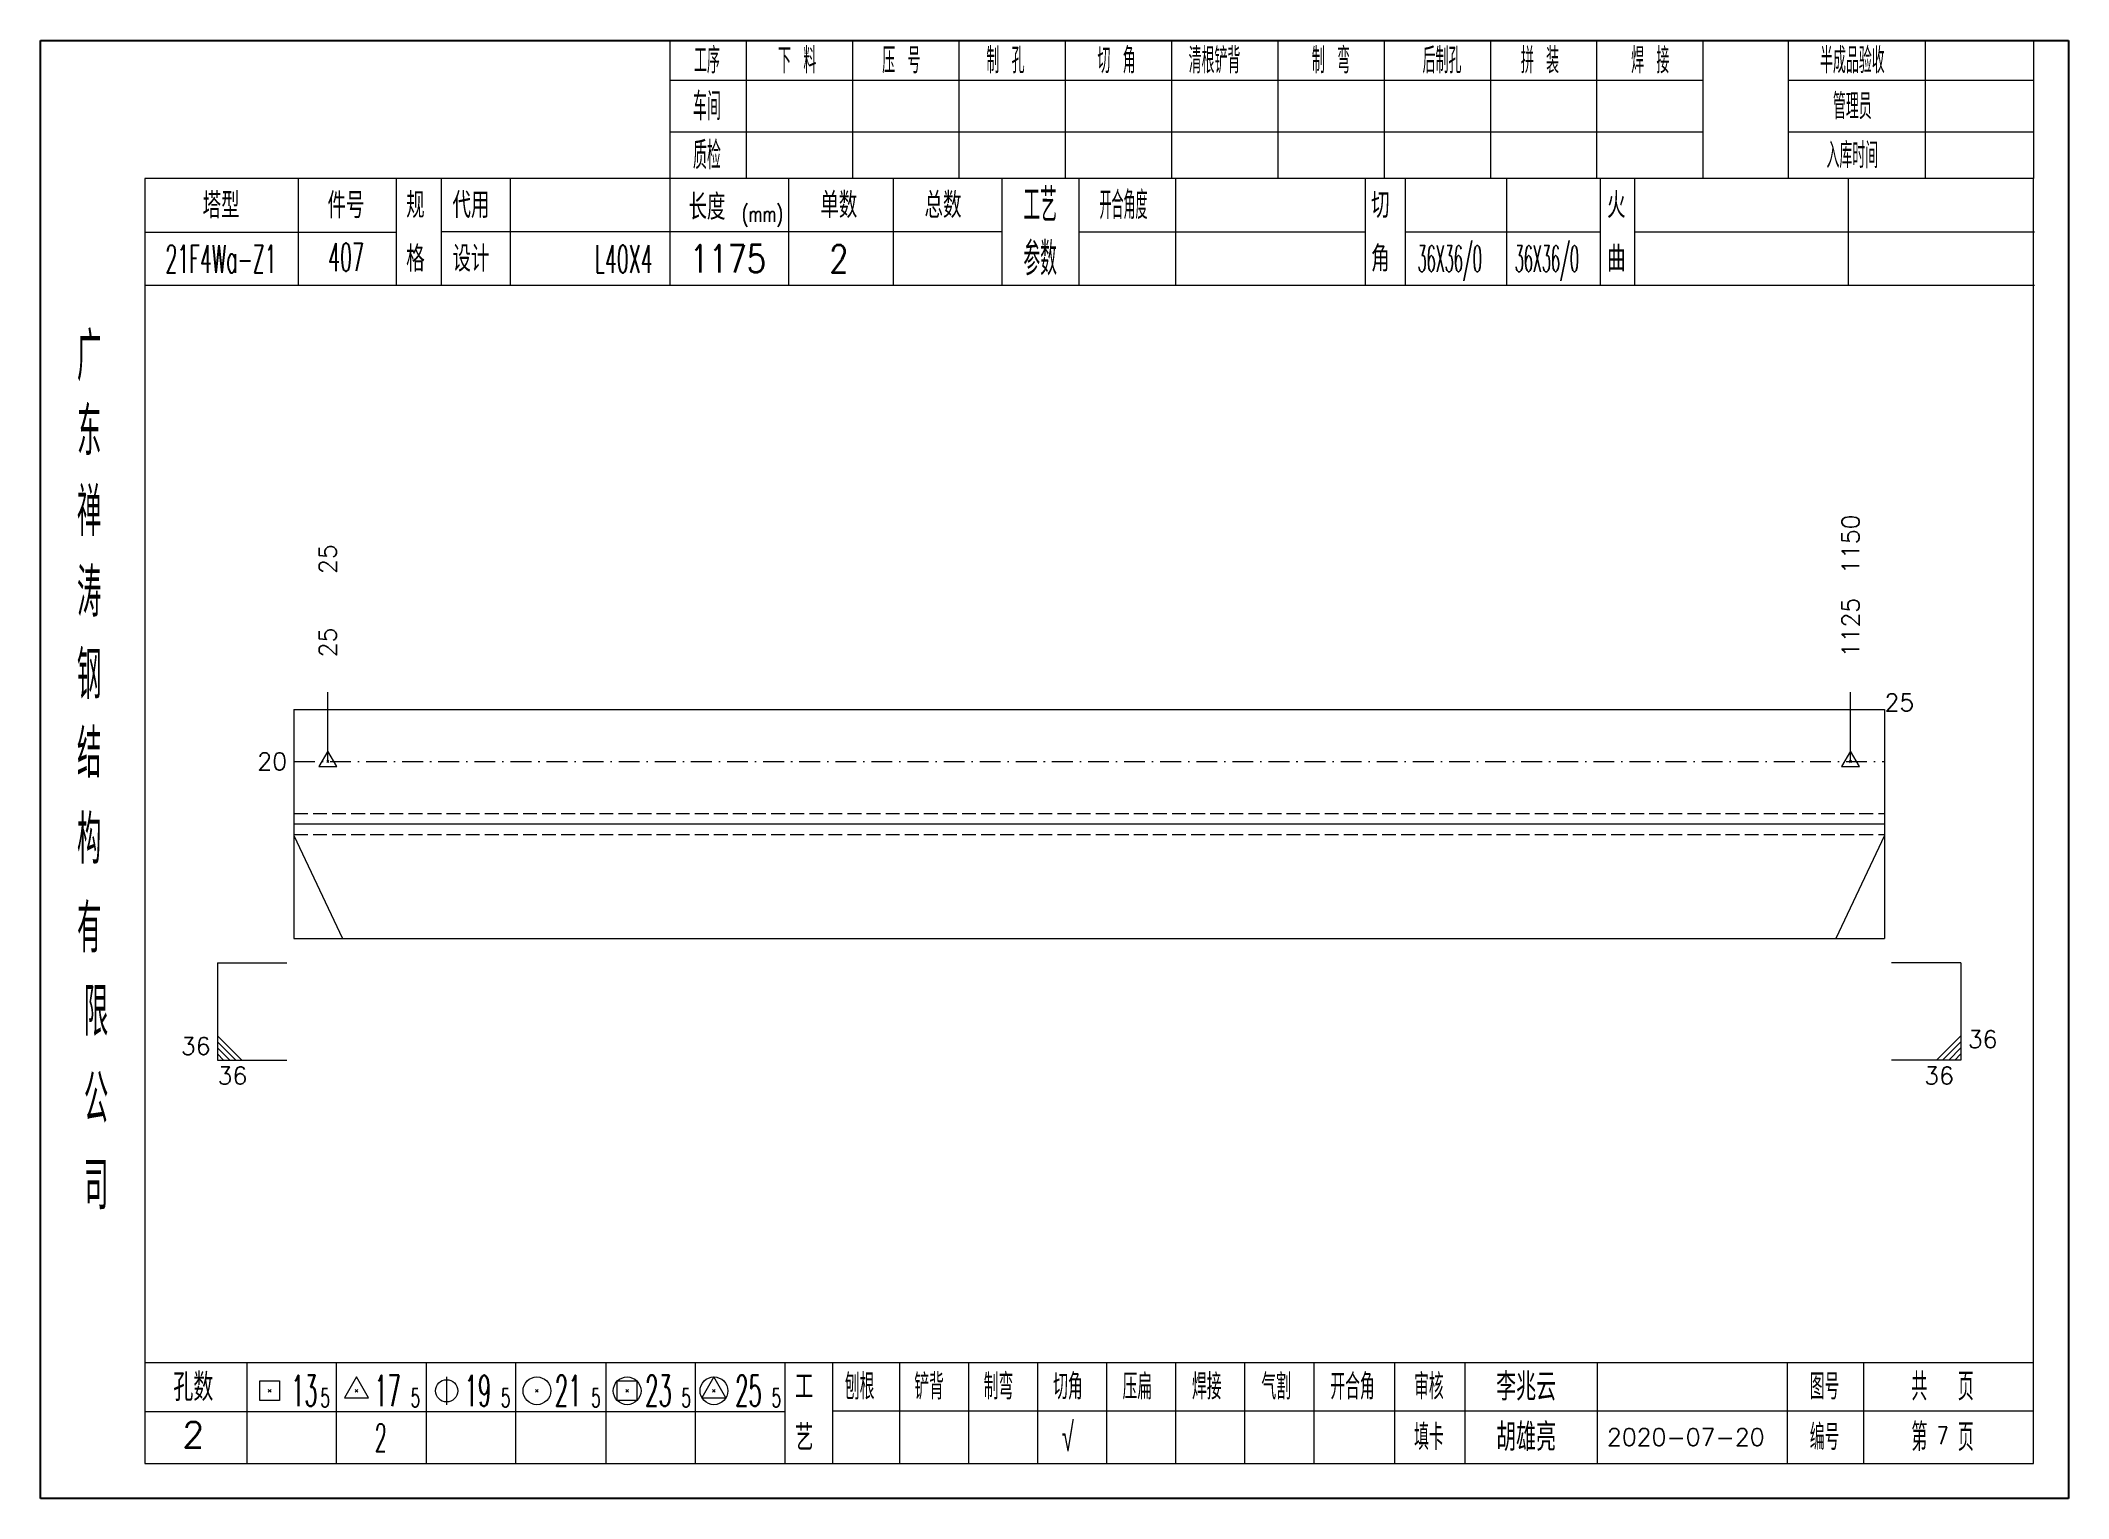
# Model space of a CAD drawing. Extents: x 1310 to 15542, y -76 to 8381.
# Drawn here: x 3389.2 to 3681.3, y 3663.8 to 3873.7 of the extents above; entities that cross this region are included whole.
import ezdxf
from ezdxf.enums import TextEntityAlignment as Align

# ---------------------------------------------------------------- set-up
doc = ezdxf.new("R2010")
doc.units = 0
doc.header["$MEASUREMENT"] = 0
doc.linetypes.add('一点画线', pattern=[5.2, 3, -1, 0.2, -1])
doc.linetypes.add('虚线', pattern=[2.75, 2, -0.75])
doc.layers.get('0').update_dxf_attribs({"linetype": 'CONTINUOUS', "lineweight": 25})
for name, color, linetype, lineweight in [('1', 7, 'CONTINUOUS', 25), ('4', 7, 'CONTINUOUS', 25), ('5', 7, 'CONTINUOUS', 25)]:
    doc.layers.add(name, color=color, linetype=linetype, lineweight=lineweight)
doc.styles.get("Standard").update_dxf_attribs({"font": 'simplex.shx', "width": 0.7, "height": 3, "bigfont": 'gbhzfs.shx'})

msp = doc.modelspace()

# ---------------------------------------------------------------- texts
at = {"color": 7, "linetype": 'Continuous', "lineweight": 13}
for s, p in [('1150', (3649.957, 3796.914)), ('25', (3430.577, 3796.914))]:
    msp.add_text(s, height=2.5, rotation=90, dxfattribs=at).set_placement(p, align=Align.MIDDLE_LEFT)
at = {"color": 8, "linetype": 'Continuous', "lineweight": 9}
for s, p in [('1125', (3649.957, 3784.914)), ('25', (3430.577, 3784.914))]:
    msp.add_text(s, height=2.5, rotation=90, dxfattribs=at).set_placement(p, align=Align.MIDDLE_LEFT)
at = {"color": 7, "linetype": 'Continuous', "lineweight": 13}
msp.add_text('25', height=2.5, dxfattribs=at).set_placement((3654.832, 3778.414), align=Align.MIDDLE_LEFT)
msp.add_text('20', height=2.5, dxfattribs=at).set_placement((3424.702, 3769.914), align=Align.MIDDLE_RIGHT)
msp.add_text('36', height=2.5, dxfattribs=at).set_placement((3666.832, 3727.914), align=Align.BOTTOM_LEFT)
msp.add_text('36', height=2.5, dxfattribs=at).set_placement((3413.702, 3726.914), align=Align.BOTTOM_RIGHT)
msp.add_text('36', height=2.5, dxfattribs=at).set_placement((3414.702, 3725.914), align=Align.TOP_LEFT)
msp.add_text('36', height=2.5, dxfattribs=at).set_placement((3664.832, 3725.914), align=Align.TOP_RIGHT)
at = {"layer": '4', "color": 1, "linetype": 'Continuous', "lineweight": 25}
for s, height, width, p in [('工序', 3.7, 0.7, (3485.202, 3870.871)), ('下 料', 3.7, 0.7, (3498.202, 3870.871)), ('压 号', 3.7, 0.7, (3513.202, 3870.871)), ('制 孔', 3.7, 0.7, (3528.202, 3870.871)), ('切 角', 3.7, 0.7, (3544.202, 3870.871)), ('清根铲背 ', 3.7, 0.7, (3559.202, 3870.871)), (' 制 弯', 3.7, 0.7, (3574.202, 3870.871)), (' 后制孔', 3.7, 0.7, (3590.202, 3870.871)), ('拼 装', 3.7, 0.7, (3605.202, 3870.871)), (' 焊 接', 3.7, 0.7, (3620.202, 3870.871)), ('半成品验收', 3.7, 0.7, (3650.202, 3870.871)), ('车间', 4, 0.7, (3485.202, 3864.271)), ('管理员', 3.7, 0.7, (3650.202, 3864.271)), ('质检', 4, 0.7, (3485.202, 3857.211)), ('入库时间', 3.7, 0.7, (3650.202, 3857.211)), ('(mm)', 2.24, 0.7, (3493.202, 3848.771)), ('工艺', 4.8, 0.7, (3533.202, 3850.031)), ('开合角度', 4, 0.6, (3545.202, 3850.031)), ('407', 4, 0.5, (3433.202, 3842.541)), ('参数', 4.8, 0.7, (3533.202, 3842.321)), ('36X36/0', 3.8, 0.4, (3592.202, 3842.321)), ('36X36/0', 3.8, 0.4, (3606.202, 3842.321)), ('21F4Wa-Z1', 4, 0.5, (3415.202, 3842.291)), ('L40X4', 4, 0.5, (3473.202, 3842.271)), ('1175', 4, 0.8, (3488.202, 3842.321)), ('2', 4, 0.8, (3504.202, 3842.321)), ('广', 6.96, 0.7, (3396.202, 3828.241)), ('东', 6.96, 0.7, (3396.202, 3817.451)), ('禅', 6.96, 0.7, (3396.202, 3805.861)), ('涛', 6.96, 0.7, (3396.202, 3794.261)), ('钢', 6.96, 0.7, (3396.202, 3782.371)), ('结', 6.96, 0.7, (3396.202, 3771.061)), ('构', 6.96, 0.7, (3396.202, 3758.681)), ('有', 6.96, 0.7, (3396.202, 3745.871)), ('限', 6.96, 0.7, (3397.202, 3733.871)), ('公', 6.96, 0.7, (3397.202, 3721.331)), ('司', 6.96, 0.7, (3397.202, 3708.851)), ('13', 4.47, 0.5, (3427.202, 3679.271)), ('17', 4.47, 0.5, (3439.202, 3679.271)), ('19', 4.47, 0.5, (3452.202, 3679.271)), ('21', 4.47, 0.5, (3465.202, 3679.271)), ('23', 4.47, 0.5, (3478.202, 3679.271)), ('25', 4.47, 0.5, (3491.202, 3679.271)), ('刨根', 3.7, 0.8, (3507.202, 3679.871)), ('铲背', 3.7, 0.8, (3517.202, 3679.871)), ('制弯', 3.7, 0.8, (3527.202, 3679.871)), ('切角', 3.7, 0.8, (3537.202, 3679.871)), ('压扁', 3.7, 0.8, (3547.202, 3679.871)), ('焊接', 3.7, 0.8, (3557.202, 3679.871)), ('气割', 3.7, 0.8, (3567.202, 3679.871)), ('开合角', 3.7, 0.8, (3578.202, 3679.871)), ('审核', 3.7, 0.8, (3589.202, 3679.871)), ('图号', 3.7, 0.8, (3646.202, 3679.871)), ('共  页', 4, 0.8, (3663.202, 3679.871)), ('5', 2.68, 0.6, (3430.202, 3678.271)), ('5', 2.68, 0.6, (3443.202, 3678.271)), ('5', 2.68, 0.6, (3456.202, 3678.271)), ('5', 2.68, 0.6, (3469.202, 3678.271)), ('5', 2.68, 0.6, (3482.202, 3678.271)), ('5', 2.68, 0.6, (3495.202, 3678.271)), ('√', 4, 0.6, (3537.202, 3672.601)), ('第  页', 4, 0.8, (3663.202, 3672.601)), ('2', 4, 0.5, (3438.202, 3672.521)), ('填卡', 3.7, 0.8, (3589.202, 3672.601)), ('编号', 3.7, 0.8, (3646.202, 3672.601))]:
    msp.add_text(s, height=height, dxfattribs=dict(at, width=width)).set_placement(p, align=Align.MIDDLE_CENTER)
for s, height, p in [('塔型', 3.7, (3415.202, 3850.001)), ('件号', 3.7, (3433.202, 3850.001)), ('规', 3.7, (3443.202, 3850.031)), ('代用', 3.7, (3451.202, 3850.031)), ('长度', 3.7, (3485.202, 3849.771)), ('单数', 3.7, (3504.202, 3850.031)), ('总数', 3.7, (3519.202, 3850.031)), ('切', 3.7, (3582.202, 3850.031)), ('火', 3.7, (3616.202, 3850.031)), ('格', 3.7, (3443.202, 3842.321)), ('设计', 3.7, (3451.202, 3842.321)), ('角', 3.7, (3582.202, 3842.321)), ('曲', 3.7, (3616.202, 3842.321)), ('孔数', 4, (3411.202, 3679.791)), ('工', 3.7, (3499.202, 3679.871)), ('李兆云', 4, (3603.202, 3679.871)), ('胡雄亮', 4, (3603.202, 3672.601)), ('2', 3.7, (3411.202, 3672.961)), ('艺', 3.7, (3499.202, 3672.521)), ('2020-07-20', 2.5, (3626.202, 3672.601))]:
    msp.add_text(s, height=height, dxfattribs=at).set_placement(p, align=Align.MIDDLE_CENTER)
at = {"layer": '4', "color": 6, "linetype": 'Continuous', "lineweight": 25, "width": 0.8}
msp.add_text('7', height=2.5, dxfattribs=at).set_placement((3663.227, 3672.829), align=Align.MIDDLE_CENTER)

# ---------------------------------------------------------------- blocks, each defined once
blk = doc.blocks.new('孔17.5')
at = {"layer": '5', "color": 7, "linetype": 'Continuous', "lineweight": 13}
for p, q in [((0, 1), (-0.866, -0.5)), ((-0.1, -0.1), (0.1, 0.1)), ((0.1, -0.1), (-0.1, 0.1)), ((0.866, -0.5), (0, 1)), ((-0.866, -0.5), (0.866, -0.5))]:
    blk.add_line(p, q, dxfattribs=at)
blk = doc.blocks.new('CTJGK')
at = {"color": 6, "linetype": 'Continuous'}
for p, q in [((0, 209.97), (292.13, 209.97)), ((0, 0), (0, 209.97)), ((292.13, 209.97), (292.13, 0)), ((292.13, 0), (0, 0))]:
    blk.add_line(p, q, dxfattribs=at)

# ---------------------------------------------------------------- linework, layer by layer
at = {"color": 7, "linetype": 'Continuous', "lineweight": 18}
for p, q in [((3425.702, 3777.414), (3425.702, 3744.414)), ((3425.702, 3777.414), (3654.832, 3777.414)), ((3654.832, 3777.414), (3654.832, 3744.414)), ((3425.702, 3760.914), (3654.832, 3760.914))]:
    msp.add_line(p, q, dxfattribs=at)
at = {"color": 7, "linetype": 'Continuous', "lineweight": 13}
for p, q in [((3430.577, 3769.914), (3430.577, 3779.914)), ((3649.957, 3769.914), (3649.957, 3779.914)), ((3425.702, 3759.264), (3432.722, 3744.414)), ((3654.832, 3759.264), (3647.812, 3744.414)), ((3414.702, 3740.914), (3424.702, 3740.914)), ((3414.702, 3740.914), (3414.702, 3726.914)), ((3665.832, 3740.914), (3655.832, 3740.914)), ((3665.832, 3740.914), (3665.832, 3726.914)), ((3418.202, 3726.914), (3414.702, 3730.414)), ((3417.327, 3726.914), (3414.702, 3729.539)), ((3416.452, 3726.914), (3414.702, 3728.664)), ((3415.577, 3726.914), (3414.702, 3727.789)), ((3662.332, 3726.914), (3665.832, 3730.414)), ((3663.207, 3726.914), (3665.832, 3729.539)), ((3664.082, 3726.914), (3665.832, 3728.664)), ((3664.957, 3726.914), (3665.832, 3727.789)), ((3414.702, 3726.914), (3424.702, 3726.914)), ((3665.832, 3726.914), (3655.832, 3726.914))]:
    msp.add_line(p, q, dxfattribs=at)
at = {"color": 3, "linetype": '一点画线', "lineweight": 13}
msp.add_line((3425.702, 3769.914), (3654.832, 3769.914), dxfattribs=at)
at = {"color": 1, "linetype": '虚线', "lineweight": 18}
for p, q in [((3425.702, 3762.414), (3654.832, 3762.414)), ((3425.702, 3759.414), (3654.832, 3759.414))]:
    msp.add_line(p, q, dxfattribs=at)
at = {"layer": '1', "color": 7, "linetype": 'Continuous', "lineweight": 18}
msp.add_line((3425.702, 3744.414), (3654.832, 3744.414), dxfattribs=at)
at = {"layer": '4', "color": 1, "linetype": 'Continuous', "lineweight": 18}
for p, q in [((3389.202, 3873.741), (3389.202, 3663.771)), ((3681.332, 3873.741), (3389.202, 3873.741)), ((3479.832, 3873.741), (3479.832, 3853.901)), ((3490.862, 3873.741), (3490.862, 3853.881)), ((3506.172, 3873.741), (3506.172, 3853.881)), ((3521.492, 3873.741), (3521.492, 3853.881)), ((3536.802, 3873.741), (3536.802, 3853.881)), ((3552.112, 3873.741), (3552.112, 3853.881)), ((3567.422, 3873.741), (3567.422, 3853.881)), ((3582.742, 3873.741), (3582.742, 3853.881)), ((3598.052, 3873.741), (3598.052, 3853.881)), ((3613.362, 3873.741), (3613.362, 3853.881)), ((3628.672, 3873.741), (3628.672, 3853.901)), ((3628.672, 3873.741), (3628.672, 3853.881)), ((3640.952, 3873.741), (3640.952, 3853.881)), ((3660.702, 3873.741), (3660.702, 3853.881)), ((3676.282, 3873.741), (3676.282, 3853.881)), ((3681.332, 3843.941), (3681.332, 3873.741)), ((3628.672, 3868.011), (3479.832, 3868.011)), ((3676.282, 3868.011), (3640.952, 3868.011)), ((3628.672, 3860.531), (3479.832, 3860.531)), ((3676.282, 3860.531), (3640.952, 3860.531)), ((3404.212, 3853.881), (3404.212, 3668.821)), ((3676.282, 3853.881), (3404.212, 3853.881)), ((3426.332, 3853.891), (3426.332, 3838.471)), ((3440.482, 3838.471), (3440.482, 3853.881)), ((3446.982, 3838.471), (3446.982, 3853.881)), ((3456.852, 3853.881), (3456.852, 3838.471)), ((3479.832, 3853.901), (3479.832, 3838.471)), ((3496.952, 3853.881), (3496.952, 3838.471)), ((3512.002, 3853.881), (3512.002, 3838.471)), ((3527.702, 3853.881), (3527.702, 3838.471)), ((3538.762, 3853.881), (3538.762, 3838.471)), ((3552.712, 3853.881), (3552.712, 3838.471)), ((3580.012, 3853.881), (3580.012, 3838.471)), ((3585.772, 3853.881), (3585.772, 3838.471)), ((3600.392, 3853.881), (3600.392, 3838.471)), ((3613.852, 3853.881), (3613.852, 3838.471)), ((3618.842, 3853.881), (3618.842, 3838.471)), ((3649.582, 3853.881), (3649.582, 3838.471)), ((3676.282, 3668.821), (3676.282, 3853.881)), ((3440.482, 3846.121), (3404.212, 3846.121)), ((3527.702, 3846.171), (3446.982, 3846.171)), ((3538.762, 3846.171), (3580.012, 3846.171)), ((3585.772, 3846.171), (3613.852, 3846.171)), ((3618.842, 3846.171), (3676.462, 3846.171)), ((3681.332, 3663.771), (3681.332, 3843.941)), ((3676.462, 3838.471), (3404.212, 3838.471)), ((3404.212, 3683.351), (3676.282, 3683.351)), ((3418.902, 3683.351), (3418.902, 3668.821)), ((3431.832, 3668.821), (3431.832, 3683.351)), ((3444.762, 3683.351), (3444.762, 3668.821)), ((3457.682, 3668.821), (3457.682, 3683.351)), ((3470.612, 3683.351), (3470.612, 3668.821)), ((3483.542, 3668.821), (3483.542, 3683.351)), ((3496.462, 3668.821), (3496.462, 3683.351)), ((3503.332, 3668.821), (3503.332, 3683.351)), ((3512.992, 3668.821), (3512.992, 3683.351)), ((3522.932, 3668.821), (3522.932, 3683.351)), ((3532.872, 3668.821), (3532.872, 3683.351)), ((3542.822, 3668.821), (3542.822, 3683.351)), ((3552.762, 3668.821), (3552.762, 3683.351)), ((3562.702, 3668.821), (3562.702, 3683.351)), ((3572.652, 3668.821), (3572.652, 3683.351)), ((3584.292, 3668.821), (3584.292, 3683.351)), ((3594.442, 3668.821), (3594.442, 3683.351)), ((3613.502, 3668.821), (3613.502, 3683.351)), ((3640.882, 3668.821), (3640.882, 3683.351)), ((3651.842, 3668.821), (3651.842, 3683.351)), ((3496.462, 3676.221), (3404.212, 3676.221)), ((3503.292, 3676.381), (3676.282, 3676.381)), ((3404.212, 3668.821), (3676.282, 3668.821)), ((3389.202, 3663.771), (3681.332, 3663.771))]:
    msp.add_line(p, q, dxfattribs=at)
at = {"layer": '4', "color": 7, "linetype": 'Continuous', "lineweight": 13}
for p, q in [((3434.702, 3681.271), (3432.97, 3678.271)), ((3436.434, 3678.271), (3434.702, 3681.271)), ((3447.702, 3681.271), (3447.702, 3677.271)), ((3486.202, 3681.271), (3484.47, 3678.271)), ((3487.934, 3678.271), (3486.202, 3681.271)), ((3420.788, 3677.857), (3420.788, 3680.685)), ((3420.788, 3680.685), (3423.616, 3680.685)), ((3422.002, 3679.071), (3422.402, 3679.471)), ((3422.402, 3679.071), (3422.002, 3679.471)), ((3423.616, 3680.685), (3423.616, 3677.857)), ((3432.97, 3678.271), (3436.434, 3678.271)), ((3434.502, 3679.071), (3434.902, 3679.471)), ((3434.902, 3679.071), (3434.502, 3679.471)), ((3460.502, 3679.071), (3460.902, 3679.471)), ((3460.902, 3679.071), (3460.502, 3679.471)), ((3472.288, 3677.857), (3472.288, 3680.685)), ((3472.288, 3680.685), (3475.116, 3680.685)), ((3473.502, 3679.071), (3473.902, 3679.471)), ((3473.902, 3679.071), (3473.502, 3679.471)), ((3475.116, 3680.685), (3475.116, 3677.857)), ((3484.47, 3678.271), (3487.934, 3678.271)), ((3486.002, 3679.071), (3486.402, 3679.471)), ((3486.402, 3679.071), (3486.002, 3679.471)), ((3423.616, 3677.857), (3420.788, 3677.857)), ((3475.116, 3677.857), (3472.288, 3677.857))]:
    msp.add_line(p, q, dxfattribs=at)
for centre, radius in [((3447.702, 3679.271), 1.6), ((3460.702, 3679.271), 2), ((3473.702, 3679.271), 2), ((3486.202, 3679.271), 2)]:
    msp.add_circle(centre, radius, dxfattribs=at)

# ---------------------------------------------------------------- block references
at = {"color": 0, "linetype": 'Continuous'}
msp.add_blockref('CTJGK', (3389.202, 3663.771), dxfattribs=at)
at = {"color": 8, "linetype": 'Continuous', "lineweight": 9, "xscale": 1.5, "yscale": 1.5, "zscale": 1.5}
for p in [(3430.577, 3769.914), (3649.957, 3769.914)]:
    msp.add_blockref('孔17.5', p, dxfattribs=at)

msp.set_redraw_order([(e.dxf.handle, doc.entitydb.next_handle()) for e in msp.query("TEXT MTEXT ATTDEF DIMENSION ARC_DIMENSION")])  # texts and dimensions are drawn at this point

doc.saveas('drawing.dxf')
